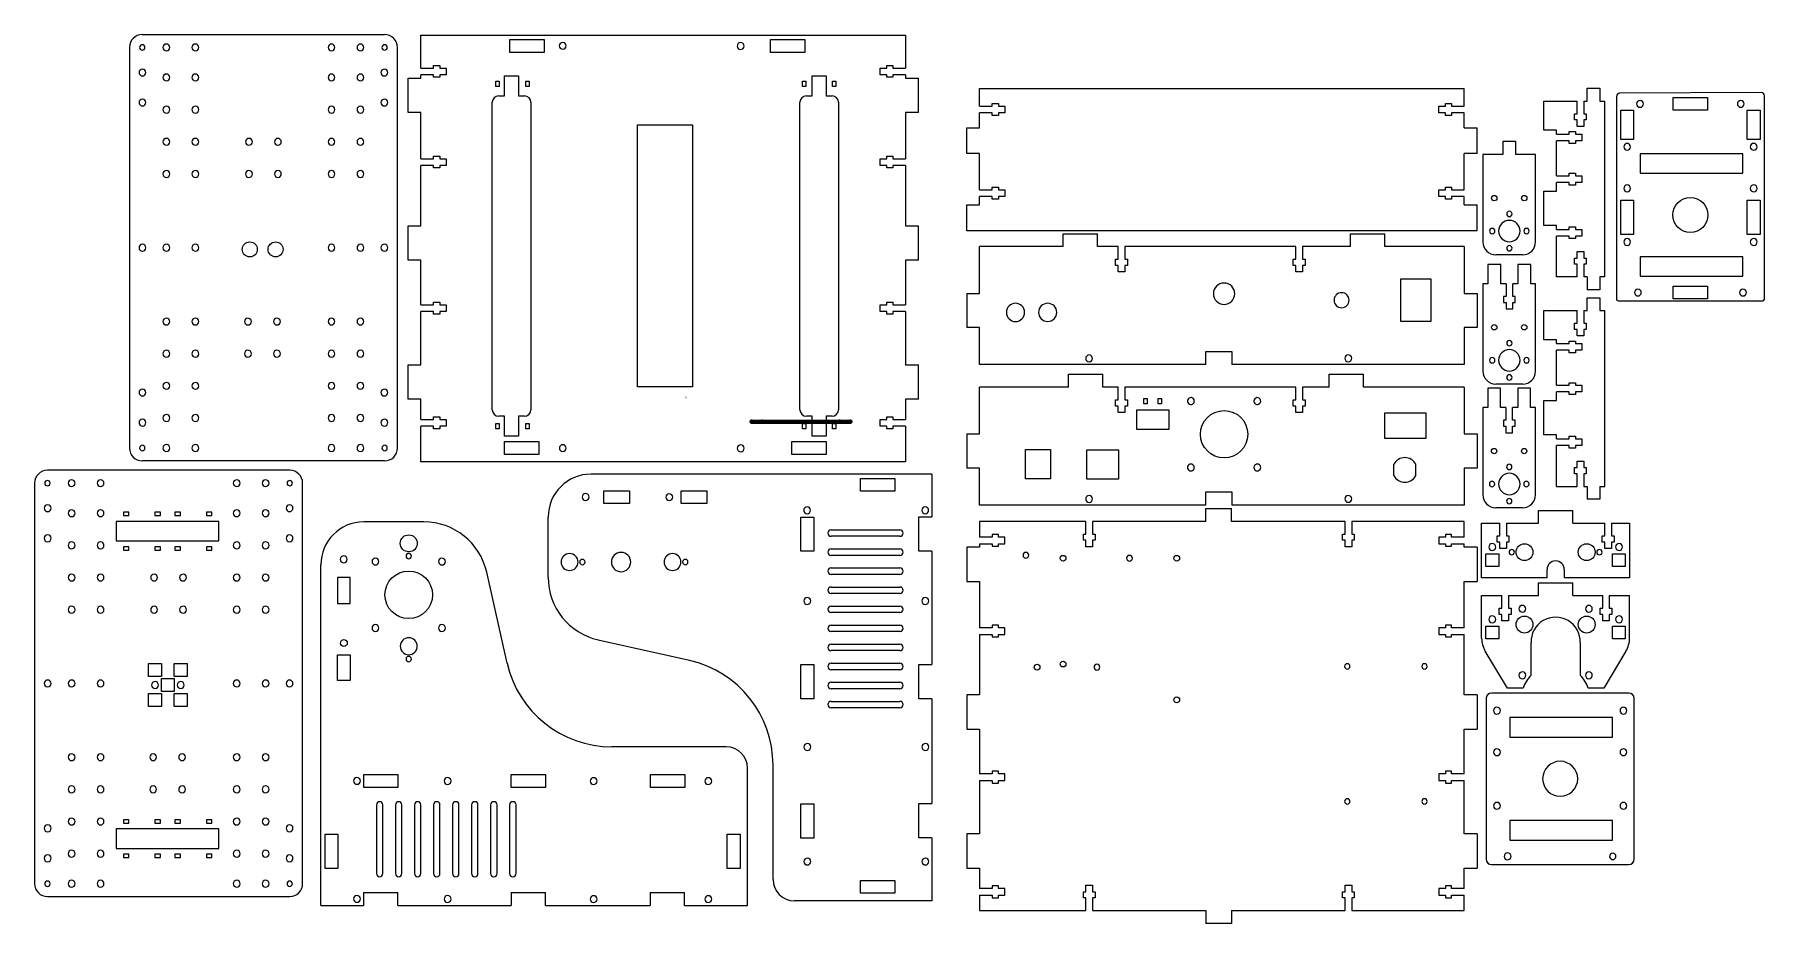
# Model space of a CAD drawing. Header units: millimetres. Extents: x -210 to 597, y -273 to 141.
import ezdxf

# ---------------------------------------------------------------- set-up
doc = ezdxf.new("R2010")
doc.units = ezdxf.units.MM
doc.layers.get('0').update_dxf_attribs({"color": 253, "lineweight": 70, "true_color": 0x8faf8f})

msp = doc.modelspace()

# ---------------------------------------------------------------- linework, layer by layer
at = {"color": 18, "lineweight": -3, "true_color": 0x480505}
for p, q in [((-159.75, 141.36), (-46.75, 141.36)), ((-29.77, 125.76), (-29.77, 141.07)), ((-29.77, 141.07), (196.23, 141.07)), ((11.65, 139.07), (27.65, 139.07)), ((11.65, 133.07), (11.65, 139.07)), ((27.65, 139.07), (27.65, 133.07)), ((133.23, 139.07), (149.23, 139.07)), ((133.23, 133.07), (133.23, 139.07)), ((149.23, 139.07), (149.23, 133.07)), ((196.23, 141.07), (196.23, 125.76)), ((-165.75, 135.36), (-165.75, -51.46)), ((-40.75, -51.46), (-40.75, 135.36)), ((27.65, 133.07), (11.65, 133.07)), ((149.23, 133.07), (133.23, 133.07)), ((-35.77, 105.07), (-35.77, 121.07)), ((-35.77, 121.07), (-29.77, 121.07)), ((-29.77, 125.76), (-23.87, 125.76)), ((-29.77, 121.07), (-29.77, 122.66)), ((-23.87, 122.66), (-29.77, 122.66)), ((-23.87, 125.76), (-23.87, 126.96)), ((-23.87, 126.96), (-20.97, 126.96)), ((-23.87, 121.46), (-23.87, 122.66)), ((-20.97, 121.46), (-23.87, 121.46)), ((-20.97, 126.96), (-20.97, 125.76)), ((-20.97, 125.76), (-17.97, 125.76)), ((-20.97, 122.66), (-20.97, 121.46)), ((-17.97, 122.66), (-20.97, 122.66)), ((-17.97, 125.76), (-17.97, 122.66)), ((9.23, 112.77), (9.23, 122.07)), ((9.23, 122.07), (15.77, 122.07)), ((15.77, 122.07), (15.77, 112.77)), ((152.69, 112.77), (152.69, 122.07)), ((152.69, 122.07), (159.23, 122.07)), ((159.23, 122.07), (159.23, 112.77)), ((184.43, 125.76), (187.43, 125.76)), ((184.43, 122.66), (184.43, 125.76)), ((187.43, 122.66), (184.43, 122.66)), ((187.43, 126.96), (190.33, 126.96)), ((187.43, 125.76), (187.43, 126.96)), ((187.43, 121.46), (187.43, 122.66)), ((190.33, 121.46), (187.43, 121.46)), ((190.33, 126.96), (190.33, 125.76)), ((190.33, 125.76), (196.23, 125.76)), ((190.33, 122.66), (190.33, 121.46)), ((196.23, 122.66), (190.33, 122.66)), ((196.23, 122.66), (196.23, 121.07)), ((196.23, 121.07), (202.23, 121.07)), ((202.23, 105.07), (202.23, 121.07)), ((5.08, 117.12), (5.08, 119.62)), ((5.08, 119.62), (6.68, 119.62)), ((6.68, 117.12), (5.08, 117.12)), ((6.68, 119.62), (6.68, 117.12)), ((19.08, 117.12), (19.08, 119.62)), ((19.08, 119.62), (20.68, 119.62)), ((20.68, 117.12), (19.08, 117.12)), ((20.68, 119.62), (20.68, 117.12)), ((148.1, 117.12), (148.1, 119.62)), ((148.1, 119.62), (149.7, 119.62)), ((149.7, 117.12), (148.1, 117.12)), ((149.7, 119.62), (149.7, 117.12)), ((162.1, 117.12), (162.1, 119.62)), ((162.1, 119.62), (163.7, 119.62)), ((163.7, 117.12), (162.1, 117.12)), ((163.7, 119.62), (163.7, 117.12)), ((230.78, 116.15), (456.78, 116.15)), ((230.78, 107.95), (230.78, 116.15)), ((456.78, 107.95), (456.78, 116.15)), ((514.05, 116.34), (520.05, 116.34)), ((514.05, 110.34), (514.05, 116.34)), ((520.05, 116.34), (520.05, 110.34)), ((595.25, 114.28), (529.25, 114.04)), ((-29.77, 105.07), (-35.77, 105.07)), ((-29.77, 83.46), (-29.77, 105.07)), ((3.5, -33.63), (3.5, 109.77)), ((6.5, 112.77), (9.23, 112.77)), ((15.77, 112.77), (18.5, 112.77)), ((21.5, 109.77), (21.5, -33.63)), ((146.96, -33.63), (146.96, 109.77)), ((149.96, 112.77), (152.69, 112.77)), ((159.23, 112.77), (161.96, 112.77)), ((164.96, 109.77), (164.96, -33.63)), ((196.23, 105.07), (196.23, 83.46)), ((202.23, 105.07), (196.23, 105.07)), ((230.78, 107.95), (236.68, 107.95)), ((236.68, 107.95), (236.68, 109.15)), ((236.68, 109.15), (239.58, 109.15)), ((239.58, 109.15), (239.58, 107.95)), ((239.58, 107.95), (242.58, 107.95)), ((242.58, 107.95), (242.58, 104.85)), ((444.98, 104.85), (444.98, 107.95)), ((444.98, 107.95), (447.98, 107.95)), ((447.98, 107.95), (447.98, 109.15)), ((447.98, 109.15), (450.88, 109.15)), ((450.88, 109.15), (450.88, 107.95)), ((450.88, 107.95), (456.78, 107.95)), ((493.82, 110.34), (509.4, 110.34)), ((493.82, 96.74), (493.82, 110.34)), ((509.4, 104.44), (509.4, 110.34)), ((512.5, 110.34), (514.05, 110.34)), ((512.5, 110.34), (512.5, 104.44)), ((520.05, 110.34), (522.28, 110.34)), ((522.28, 28.34), (522.28, 110.34)), ((527.75, 112.54), (527.75, 17.97)), ((529.75, 106.04), (535.75, 106.04)), ((529.75, 92.44), (529.75, 106.04)), ((535.75, 106.04), (535.75, 92.44)), ((554.25, 106.04), (554.25, 112.04)), ((554.25, 112.04), (570.25, 112.04)), ((570.25, 106.04), (554.25, 106.04)), ((570.25, 112.04), (570.25, 106.04)), ((588.75, 106.04), (594.75, 106.04)), ((588.75, 92.44), (588.75, 106.04)), ((594.75, 106.04), (594.75, 92.44)), ((596.75, 17.97), (596.75, 112.78)), ((71.25, 99.28), (96.88, 99.28)), ((71.25, -22.93), (71.25, 99.28)), ((96.88, 99.28), (96.88, -22.93)), ((224.78, 97.88), (230.78, 97.88)), ((224.78, 85.88), (224.78, 97.88)), ((236.68, 104.85), (230.78, 104.85)), ((230.78, 97.88), (230.78, 104.85)), ((236.68, 103.65), (236.68, 104.85)), ((239.58, 103.65), (236.68, 103.65)), ((242.58, 104.85), (239.58, 104.85)), ((239.58, 104.85), (239.58, 103.65)), ((447.98, 104.85), (444.98, 104.85)), ((447.98, 103.65), (447.98, 104.85)), ((450.88, 103.65), (447.98, 103.65)), ((456.78, 104.85), (450.88, 104.85)), ((450.88, 104.85), (450.88, 103.65)), ((456.78, 97.88), (456.78, 104.85)), ((456.78, 97.88), (462.78, 97.88)), ((462.78, 85.88), (462.78, 97.88)), ((508.2, 101.54), (508.2, 104.44)), ((508.2, 104.44), (509.4, 104.44)), ((509.4, 101.54), (508.2, 101.54)), ((509.4, 98.54), (509.4, 101.54)), ((512.5, 98.54), (509.4, 98.54)), ((512.5, 104.44), (513.7, 104.44)), ((513.7, 101.54), (512.5, 101.54)), ((512.5, 101.54), (512.5, 98.54)), ((513.7, 104.44), (513.7, 101.54)), ((474.76, 91.44), (474.76, 85.44)), ((480.76, 91.44), (474.76, 91.44)), ((480.76, 85.44), (480.76, 91.44)), ((499.82, 96.74), (493.82, 96.74)), ((499.82, 94.89), (499.82, 96.74)), ((499.82, 94.89), (505.72, 94.89)), ((505.72, 91.79), (499.82, 91.79)), ((499.82, 75.48), (499.82, 91.79)), ((505.72, 94.89), (505.72, 96.09)), ((505.72, 96.09), (508.62, 96.09)), ((505.72, 90.59), (505.72, 91.79)), ((508.62, 90.59), (505.72, 90.59)), ((508.62, 96.09), (508.62, 94.89)), ((508.62, 94.89), (511.62, 94.89)), ((511.62, 91.79), (508.62, 91.79)), ((508.62, 91.79), (508.62, 90.59)), ((511.62, 94.89), (511.62, 91.79)), ((535.75, 92.44), (529.75, 92.44)), ((594.75, 92.44), (588.75, 92.44)), ((-29.77, 83.46), (-23.87, 83.46)), ((-23.87, 84.66), (-20.97, 84.66)), ((-23.87, 83.46), (-23.87, 84.66)), ((-20.97, 84.66), (-20.97, 83.46)), ((-20.97, 83.46), (-17.97, 83.46)), ((-17.97, 83.46), (-17.97, 80.36)), ((184.43, 80.36), (184.43, 83.46)), ((184.43, 83.46), (187.43, 83.46)), ((187.43, 83.46), (187.43, 84.66)), ((187.43, 84.66), (190.33, 84.66)), ((190.33, 84.66), (190.33, 83.46)), ((190.33, 83.46), (196.23, 83.46)), ((230.78, 85.88), (224.78, 85.88)), ((230.78, 68.95), (230.78, 85.88)), ((456.78, 68.95), (456.78, 85.88)), ((462.78, 85.88), (456.78, 85.88)), ((474.76, 85.44), (465.48, 85.44)), ((465.48, 85.44), (465.48, 44.64)), ((490.03, 85.44), (480.76, 85.44)), ((490.03, 44.64), (490.03, 85.44)), ((538.76, 85.76), (538.76, 76.66)), ((586.65, 85.76), (538.76, 85.76)), ((586.65, 76.66), (586.65, 85.76)), ((-29.77, 52.22), (-29.77, 80.36)), ((-23.87, 80.36), (-29.77, 80.36)), ((-23.87, 79.16), (-23.87, 80.36)), ((-20.97, 79.16), (-23.87, 79.16)), ((-20.97, 80.36), (-20.97, 79.16)), ((-17.97, 80.36), (-20.97, 80.36)), ((187.43, 80.36), (184.43, 80.36)), ((187.43, 79.16), (187.43, 80.36)), ((190.33, 79.16), (187.43, 79.16)), ((196.23, 80.36), (190.33, 80.36)), ((190.33, 80.36), (190.33, 79.16)), ((196.23, 80.36), (196.23, 52.22)), ((499.82, 75.48), (505.72, 75.48)), ((505.72, 75.48), (505.72, 76.68)), ((505.72, 76.68), (508.62, 76.68)), ((508.62, 76.68), (508.62, 75.48)), ((508.62, 75.48), (511.62, 75.48)), ((511.62, 75.48), (511.62, 72.38)), ((538.76, 76.66), (586.65, 76.66)), ((230.78, 68.95), (236.68, 68.95)), ((236.68, 65.85), (230.78, 65.85)), ((230.78, 61.89), (230.78, 65.85)), ((236.68, 68.95), (236.68, 70.15)), ((236.68, 70.15), (239.58, 70.15)), ((236.68, 64.65), (236.68, 65.85)), ((239.58, 64.65), (236.68, 64.65)), ((239.58, 70.15), (239.58, 68.95)), ((239.58, 68.95), (242.58, 68.95)), ((242.58, 65.85), (239.58, 65.85)), ((239.58, 65.85), (239.58, 64.65)), ((242.58, 68.95), (242.58, 65.85)), ((444.98, 65.85), (444.98, 68.95)), ((444.98, 68.95), (447.98, 68.95)), ((447.98, 65.85), (444.98, 65.85)), ((447.98, 68.95), (447.98, 70.15)), ((447.98, 70.15), (450.88, 70.15)), ((447.98, 64.65), (447.98, 65.85)), ((450.88, 64.65), (447.98, 64.65)), ((450.88, 70.15), (450.88, 68.95)), ((450.88, 68.95), (456.78, 68.95)), ((456.78, 65.85), (450.88, 65.85)), ((450.88, 65.85), (450.88, 64.65)), ((456.78, 61.89), (456.78, 65.85)), ((493.82, 68.39), (499.82, 68.39)), ((493.82, 52.39), (493.82, 68.39)), ((505.72, 72.38), (499.82, 72.38)), ((499.82, 68.39), (499.82, 72.38)), ((505.72, 71.18), (505.72, 72.38)), ((508.62, 71.18), (505.72, 71.18)), ((511.62, 72.38), (508.62, 72.38)), ((508.62, 72.38), (508.62, 71.18)), ((224.78, 49.89), (224.78, 61.89)), ((224.78, 61.89), (230.78, 61.89)), ((456.78, 61.89), (462.78, 61.89)), ((462.78, 49.89), (462.78, 61.89)), ((529.75, 48.09), (529.75, 64.09)), ((529.75, 64.09), (535.75, 64.09)), ((535.75, 64.09), (535.75, 48.09)), ((588.75, 48.09), (588.75, 64.09)), ((588.75, 64.09), (594.75, 64.09)), ((594.75, 64.09), (594.75, 48.09)), ((-35.77, 36.22), (-35.77, 52.22)), ((-35.77, 52.22), (-29.77, 52.22)), ((196.23, 52.22), (202.23, 52.22)), ((202.23, 36.22), (202.23, 52.22)), ((462.78, 49.89), (224.78, 49.89)), ((269.78, 42.47), (269.78, 48.47)), ((269.78, 48.47), (285.78, 48.47)), ((285.78, 42.47), (285.78, 48.47)), ((403.78, 48.47), (419.78, 48.47)), ((403.78, 42.47), (403.78, 48.47)), ((419.78, 42.47), (419.78, 48.47)), ((499.82, 52.39), (493.82, 52.39)), ((499.82, 50.48), (499.82, 52.39)), ((499.82, 50.48), (505.72, 50.48)), ((505.72, 50.48), (505.72, 51.68)), ((505.72, 51.68), (508.62, 51.68)), ((508.62, 51.68), (508.62, 50.48)), ((508.62, 50.48), (511.62, 50.48)), ((511.62, 50.48), (511.62, 47.38)), ((269.78, 42.47), (230.78, 42.47)), ((230.78, 20.67), (230.78, 42.47)), ((295.35, 42.47), (285.78, 42.47)), ((295.35, 36.57), (295.35, 42.47)), ((378.26, 42.47), (298.45, 42.47)), ((298.45, 42.47), (298.45, 36.57)), ((378.26, 36.57), (378.26, 42.47)), ((403.78, 42.47), (381.36, 42.47)), ((381.36, 42.47), (381.36, 36.57)), ((456.78, 42.47), (419.78, 42.47)), ((456.78, 42.47), (456.78, 20.67)), ((505.72, 47.38), (499.82, 47.38)), ((499.82, 28.34), (499.82, 47.38)), ((505.72, 46.18), (505.72, 47.38)), ((508.62, 46.18), (505.72, 46.18)), ((511.62, 47.38), (508.62, 47.38)), ((508.62, 47.38), (508.62, 46.18)), ((535.75, 48.09), (529.75, 48.09)), ((594.75, 48.09), (588.75, 48.09)), ((-29.77, 36.22), (-35.77, 36.22)), ((-29.77, 15.32), (-29.77, 36.22)), ((196.23, 36.22), (196.23, 15.32)), ((202.23, 36.22), (196.23, 36.22)), ((294.15, 33.67), (294.15, 36.57)), ((294.15, 36.57), (295.35, 36.57)), ((295.35, 33.67), (294.15, 33.67)), ((295.35, 30.67), (295.35, 33.67)), ((298.45, 36.57), (299.65, 36.57)), ((299.65, 33.67), (298.45, 33.67)), ((298.45, 33.67), (298.45, 30.67)), ((299.65, 36.57), (299.65, 33.67)), ((377.06, 33.67), (377.06, 36.57)), ((377.06, 36.57), (378.26, 36.57)), ((378.26, 33.67), (377.06, 33.67)), ((378.26, 30.67), (378.26, 33.67)), ((381.36, 36.57), (382.56, 36.57)), ((382.56, 33.67), (381.36, 33.67)), ((381.36, 33.67), (381.36, 30.67)), ((382.56, 36.57), (382.56, 33.67)), ((473.76, 34.18), (467.76, 34.18)), ((467.76, 34.18), (467.76, 25.18)), ((484.03, 38.64), (471.48, 38.64)), ((473.76, 25.18), (473.76, 34.18)), ((487.76, 34.18), (481.76, 34.18)), ((481.76, 34.18), (481.76, 25.18)), ((487.76, 25.18), (487.76, 34.18)), ((508.2, 34.24), (508.2, 37.14)), ((508.2, 37.14), (509.4, 37.14)), ((509.4, 34.24), (508.2, 34.24)), ((509.4, 37.14), (509.4, 40.14)), ((509.4, 40.14), (512.5, 40.14)), ((509.4, 28.34), (509.4, 34.24)), ((512.5, 40.14), (512.5, 37.14)), ((512.5, 37.14), (513.7, 37.14)), ((513.7, 34.24), (512.5, 34.24)), ((512.5, 34.24), (512.5, 28.34)), ((513.7, 37.14), (513.7, 34.24)), ((538.76, 37.76), (538.76, 28.66)), ((586.65, 37.76), (538.76, 37.76)), ((586.65, 28.66), (586.65, 37.76)), ((298.45, 30.67), (295.35, 30.67)), ((381.36, 30.67), (378.26, 30.67)), ((427.13, 7.47), (427.13, 27.47)), ((427.13, 27.47), (441.13, 27.47)), ((441.13, 27.47), (441.13, 7.47)), ((467.76, 25.18), (465.48, 25.18)), ((465.48, 25.18), (465.48, -15.62)), ((476.26, 25.18), (473.76, 25.18)), ((476.26, 25.18), (476.26, 19.28)), ((479.36, 19.28), (479.36, 25.18)), ((481.76, 25.18), (479.36, 25.18)), ((490.03, 25.18), (487.76, 25.18)), ((490.03, -15.62), (490.03, 25.18)), ((509.4, 28.34), (499.82, 28.34)), ((514.05, 28.34), (512.5, 28.34)), ((514.05, 28.34), (514.05, 22.34)), ((520.05, 28.34), (520.05, 22.34)), ((522.28, 28.34), (520.05, 28.34)), ((538.76, 28.66), (586.65, 28.66)), ((-23.87, 16.52), (-20.97, 16.52)), ((-23.87, 15.32), (-23.87, 16.52)), ((-20.97, 16.52), (-20.97, 15.32)), ((187.43, 15.32), (187.43, 16.52)), ((187.43, 16.52), (190.33, 16.52)), ((190.33, 16.52), (190.33, 15.32)), ((224.78, 20.67), (230.78, 20.67)), ((224.78, 20.67), (224.78, 4.67)), ((456.78, 20.67), (462.78, 20.67)), ((462.78, 20.67), (462.78, 4.67)), ((476.26, 19.28), (475.06, 19.28)), ((475.06, 19.28), (475.06, 16.38)), ((475.06, 16.38), (476.26, 16.38)), ((476.26, 16.38), (476.26, 13.38)), ((480.56, 19.28), (479.36, 19.28)), ((479.36, 13.38), (479.36, 16.38)), ((479.36, 16.38), (480.56, 16.38)), ((480.56, 16.38), (480.56, 19.28)), ((520.05, 22.34), (514.05, 22.34)), ((514.05, 18.66), (520.05, 18.66)), ((514.05, 12.66), (514.05, 18.66)), ((520.05, 18.66), (520.05, 12.66)), ((528.5, 17.22), (596, 17.22)), ((554.25, 18.04), (554.25, 24.04)), ((554.25, 24.04), (570.25, 24.04)), ((570.25, 18.04), (554.25, 18.04)), ((570.25, 24.04), (570.25, 18.04)), ((-29.77, 15.32), (-23.87, 15.32)), ((-29.77, -12.68), (-29.77, 12.22)), ((-23.87, 12.22), (-29.77, 12.22)), ((-23.87, 11.02), (-23.87, 12.22)), ((-20.97, 11.02), (-23.87, 11.02)), ((-20.97, 15.32), (-17.97, 15.32)), ((-20.97, 12.22), (-20.97, 11.02)), ((-17.97, 12.22), (-20.97, 12.22)), ((-17.97, 15.32), (-17.97, 12.22)), ((184.43, 12.22), (184.43, 15.32)), ((184.43, 15.32), (187.43, 15.32)), ((187.43, 12.22), (184.43, 12.22)), ((187.43, 11.02), (187.43, 12.22)), ((190.33, 11.02), (187.43, 11.02)), ((190.33, 15.32), (196.23, 15.32)), ((196.23, 12.22), (190.33, 12.22)), ((190.33, 12.22), (190.33, 11.02)), ((196.23, 12.22), (196.23, -12.68)), ((476.26, 13.38), (479.36, 13.38)), ((493.82, 12.66), (509.4, 12.66)), ((493.82, -0.94), (493.82, 12.66)), ((509.4, 6.76), (509.4, 12.66)), ((512.5, 12.66), (514.05, 12.66)), ((512.5, 12.66), (512.5, 6.76)), ((520.05, 12.66), (522.28, 12.66)), ((522.28, -69.34), (522.28, 12.66)), ((230.78, 4.67), (224.78, 4.67)), ((230.78, -12.53), (230.78, 4.67)), ((441.13, 7.47), (427.13, 7.47)), ((456.78, 4.67), (456.78, -12.53)), ((462.78, 4.67), (456.78, 4.67)), ((508.2, 3.86), (508.2, 6.76)), ((508.2, 6.76), (509.4, 6.76)), ((509.4, 3.86), (508.2, 3.86)), ((509.4, 0.86), (509.4, 3.86)), ((512.5, 0.86), (509.4, 0.86)), ((512.5, 6.76), (513.7, 6.76)), ((513.7, 3.86), (512.5, 3.86)), ((512.5, 3.86), (512.5, 0.86)), ((513.7, 6.76), (513.7, 3.86)), ((336.18, -12.53), (336.18, -6.43)), ((336.18, -6.43), (348.38, -6.43)), ((348.38, -6.43), (348.38, -12.53)), ((499.82, -0.94), (493.82, -0.94)), ((499.82, -2.79), (499.82, -0.94)), ((499.82, -2.79), (505.72, -2.79)), ((505.72, -5.89), (499.82, -5.89)), ((499.82, -22.2), (499.82, -5.89)), ((505.72, -2.79), (505.72, -1.59)), ((505.72, -1.59), (508.62, -1.59)), ((505.72, -7.09), (505.72, -5.89)), ((508.62, -7.09), (505.72, -7.09)), ((508.62, -1.59), (508.62, -2.79)), ((508.62, -2.79), (511.62, -2.79)), ((511.62, -5.89), (508.62, -5.89)), ((508.62, -5.89), (508.62, -7.09)), ((511.62, -2.79), (511.62, -5.89)), ((-35.77, -28.68), (-35.77, -12.68)), ((-35.77, -12.68), (-29.77, -12.68)), ((196.23, -12.68), (202.23, -12.68)), ((202.23, -28.68), (202.23, -12.68)), ((336.18, -12.53), (230.78, -12.53)), ((456.78, -12.53), (348.38, -12.53)), ((96.88, -22.93), (71.25, -22.93)), ((272.2, -23.07), (230.78, -23.07)), ((230.78, -44.87), (230.78, -23.07)), ((272.2, -17.07), (288.2, -17.07)), ((272.2, -23.07), (272.2, -17.07)), ((288.2, -23.07), (288.2, -17.07)), ((295.35, -23.07), (288.2, -23.07)), ((295.35, -28.97), (295.35, -23.07)), ((378.26, -23.07), (298.45, -23.07)), ((298.45, -23.07), (298.45, -28.97)), ((378.26, -28.97), (378.26, -23.07)), ((393.78, -23.07), (381.36, -23.07)), ((381.36, -23.07), (381.36, -28.97)), ((393.78, -17.07), (409.78, -17.07)), ((393.78, -23.07), (393.78, -17.07)), ((409.78, -23.07), (409.78, -17.07)), ((456.78, -23.07), (409.78, -23.07)), ((456.78, -23.07), (456.78, -44.87)), ((473.71, -23.53), (467.71, -23.53)), ((467.71, -23.53), (467.71, -32.53)), ((484.03, -21.62), (471.48, -21.62)), ((473.71, -32.53), (473.71, -23.53)), ((487.71, -23.53), (481.71, -23.53)), ((481.71, -23.53), (481.71, -32.53)), ((487.71, -32.53), (487.71, -23.53)), ((499.82, -22.2), (505.72, -22.2)), ((505.72, -22.2), (505.72, -21)), ((505.72, -21), (508.62, -21)), ((508.62, -21), (508.62, -22.2)), ((508.62, -22.2), (511.62, -22.2)), ((511.62, -22.2), (511.62, -25.3)), ((-29.77, -28.68), (-35.77, -28.68)), ((-29.77, -38.16), (-29.77, -28.68)), ((196.23, -28.68), (196.23, -38.16)), ((202.23, -28.68), (196.23, -28.68)), ((294.15, -31.87), (294.15, -28.97)), ((294.15, -28.97), (295.35, -28.97)), ((295.35, -31.87), (294.15, -31.87)), ((295.35, -34.87), (295.35, -31.87)), ((298.45, -28.97), (299.65, -28.97)), ((299.65, -31.87), (298.45, -31.87)), ((298.45, -31.87), (298.45, -34.87)), ((299.65, -28.97), (299.65, -31.87)), ((307.33, -30.82), (307.33, -28.32)), ((307.33, -28.32), (308.93, -28.32)), ((308.93, -30.82), (307.33, -30.82)), ((308.93, -28.32), (308.93, -30.82)), ((313.98, -30.82), (313.98, -28.32)), ((313.98, -28.32), (315.58, -28.32)), ((315.58, -30.82), (313.98, -30.82)), ((315.58, -28.32), (315.58, -30.82)), ((377.06, -31.87), (377.06, -28.97)), ((377.06, -28.97), (378.26, -28.97)), ((378.26, -31.87), (377.06, -31.87)), ((378.26, -34.87), (378.26, -31.87)), ((381.36, -28.97), (382.56, -28.97)), ((382.56, -31.87), (381.36, -31.87)), ((381.36, -31.87), (381.36, -34.87)), ((382.56, -28.97), (382.56, -31.87)), ((493.82, -29.29), (499.82, -29.29)), ((493.82, -45.29), (493.82, -29.29)), ((505.72, -25.3), (499.82, -25.3)), ((499.82, -29.29), (499.82, -25.3)), ((505.72, -26.5), (505.72, -25.3)), ((508.62, -26.5), (505.72, -26.5)), ((511.62, -25.3), (508.62, -25.3)), ((508.62, -25.3), (508.62, -26.5)), ((-29.77, -38.16), (-23.87, -38.16)), ((-23.87, -36.96), (-20.97, -36.96)), ((-23.87, -38.16), (-23.87, -36.96)), ((-20.97, -36.96), (-20.97, -38.16)), ((-20.97, -38.16), (-17.97, -38.16)), ((-17.97, -38.16), (-17.97, -41.26)), ((5.08, -42.49), (5.08, -39.99)), ((5.08, -39.99), (6.68, -39.99)), ((9.23, -36.63), (6.5, -36.63)), ((6.68, -39.99), (6.68, -42.49)), ((9.23, -45.93), (9.23, -36.63)), ((18.5, -36.63), (15.77, -36.63)), ((15.77, -36.63), (15.77, -45.93)), ((19.08, -42.49), (19.08, -39.99)), ((19.08, -39.99), (20.68, -39.99)), ((20.68, -39.99), (20.68, -42.49)), ((148.1, -42.49), (148.1, -39.99)), ((148.1, -39.99), (149.7, -39.99)), ((149.7, -39.99), (149.7, -42.49)), ((152.69, -36.63), (149.96, -36.63)), ((152.69, -45.93), (152.69, -36.63)), ((161.96, -36.63), (159.23, -36.63)), ((159.23, -36.63), (159.23, -45.93)), ((162.1, -42.49), (162.1, -39.99)), ((162.1, -39.99), (163.7, -39.99)), ((163.7, -39.99), (163.7, -42.49)), ((184.43, -41.26), (184.43, -38.16)), ((184.43, -38.16), (187.43, -38.16)), ((187.43, -38.16), (187.43, -36.96)), ((187.43, -36.96), (190.33, -36.96)), ((190.33, -36.96), (190.33, -38.16)), ((190.33, -38.16), (196.23, -38.16)), ((298.45, -34.87), (295.35, -34.87)), ((304.03, -42.87), (304.03, -33.58)), ((304.03, -33.58), (319.03, -33.58)), ((319.03, -33.58), (319.03, -42.87)), ((381.36, -34.87), (378.26, -34.87)), ((419.78, -47.07), (419.78, -35.07)), ((419.78, -35.07), (438.88, -35.07)), ((438.88, -35.07), (438.88, -47.07)), ((467.71, -32.53), (465.44, -32.53)), ((465.44, -32.53), (465.44, -73.33)), ((476.21, -32.53), (473.71, -32.53)), ((476.21, -38.43), (475.01, -38.43)), ((475.01, -38.43), (475.01, -41.33)), ((476.21, -32.53), (476.21, -38.43)), ((479.31, -38.43), (479.31, -32.53)), ((481.71, -32.53), (479.31, -32.53)), ((480.51, -38.43), (479.31, -38.43)), ((480.51, -41.33), (480.51, -38.43)), ((489.99, -32.53), (487.71, -32.53)), ((489.99, -73.33), (489.99, -32.53)), ((-29.77, -57.93), (-29.77, -41.26)), ((-23.87, -41.26), (-29.77, -41.26)), ((-23.87, -42.46), (-23.87, -41.26)), ((-20.97, -42.46), (-23.87, -42.46)), ((-20.97, -41.26), (-20.97, -42.46)), ((-17.97, -41.26), (-20.97, -41.26)), ((6.68, -42.49), (5.08, -42.49)), ((15.77, -45.93), (9.23, -45.93)), ((20.68, -42.49), (19.08, -42.49)), ((149.7, -42.49), (148.1, -42.49)), ((159.23, -45.93), (152.69, -45.93)), ((163.7, -42.49), (162.1, -42.49)), ((187.43, -41.26), (184.43, -41.26)), ((187.43, -42.46), (187.43, -41.26)), ((190.33, -42.46), (187.43, -42.46)), ((196.23, -41.26), (190.33, -41.26)), ((190.33, -41.26), (190.33, -42.46)), ((196.23, -41.26), (196.23, -57.93)), ((224.78, -44.87), (230.78, -44.87)), ((224.78, -44.87), (224.78, -60.87)), ((319.03, -42.87), (304.03, -42.87)), ((438.88, -47.07), (419.78, -47.07)), ((456.78, -44.87), (462.78, -44.87)), ((462.78, -44.87), (462.78, -60.87)), ((475.01, -41.33), (476.21, -41.33)), ((476.21, -41.33), (476.21, -44.33)), ((476.21, -44.33), (479.31, -44.33)), ((479.31, -44.33), (479.31, -41.33)), ((479.31, -41.33), (480.51, -41.33)), ((499.82, -45.29), (493.82, -45.29)), ((499.82, -47.2), (499.82, -45.29)), ((499.82, -47.2), (505.72, -47.2)), ((505.72, -47.2), (505.72, -46)), ((505.72, -46), (508.62, -46)), ((508.62, -46), (508.62, -47.2)), ((508.62, -47.2), (511.62, -47.2)), ((511.62, -47.2), (511.62, -50.3)), ((9.23, -48.43), (25.23, -48.43)), ((9.23, -54.43), (9.23, -48.43)), ((25.23, -54.43), (9.23, -54.43)), ((25.23, -48.43), (25.23, -54.43)), ((143.23, -48.43), (159.23, -48.43)), ((143.23, -54.43), (143.23, -48.43)), ((159.23, -54.43), (143.23, -54.43)), ((159.23, -48.43), (159.23, -54.43)), ((252.08, -65.87), (252.08, -52.17)), ((252.08, -52.17), (263.88, -52.17)), ((263.88, -52.17), (263.88, -65.87)), ((280.78, -65.97), (280.78, -52.37)), ((280.78, -52.37), (295.58, -52.37)), ((295.58, -52.37), (295.58, -65.97)), ((505.72, -50.3), (499.82, -50.3)), ((499.82, -69.34), (499.82, -50.3)), ((505.72, -51.5), (505.72, -50.3)), ((508.62, -51.5), (505.72, -51.5)), ((511.62, -50.3), (508.62, -50.3)), ((508.62, -50.3), (508.62, -51.5)), ((-90.97, -61.86), (-203.97, -61.86)), ((-46.75, -57.46), (-159.75, -57.46)), ((196.23, -57.93), (-29.77, -57.93)), ((208.42, -63.64), (49.54, -63.64)), ((208.42, -63.64), (208.42, -83.54)), ((230.78, -60.87), (224.78, -60.87)), ((230.78, -78.07), (230.78, -60.87)), ((423.93, -64.32), (423.93, -59.01)), ((434.13, -64.32), (434.13, -59.01)), ((456.78, -60.87), (456.78, -78.07)), ((462.78, -60.87), (456.78, -60.87)), ((508.2, -63.44), (508.2, -60.54)), ((508.2, -60.54), (509.4, -60.54)), ((509.4, -63.44), (508.2, -63.44)), ((509.4, -60.54), (509.4, -57.54)), ((509.4, -57.54), (512.5, -57.54)), ((509.4, -69.34), (509.4, -63.44)), ((512.5, -57.54), (512.5, -60.54)), ((512.5, -60.54), (513.7, -60.54)), ((513.7, -63.44), (512.5, -63.44)), ((512.5, -63.44), (512.5, -69.34)), ((513.7, -60.54), (513.7, -63.44)), ((-209.97, -67.86), (-209.97, -254.68)), ((-84.97, -254.68), (-84.97, -67.86)), ((55.54, -77.39), (55.54, -71.39)), ((55.54, -71.39), (67.54, -71.39)), ((67.54, -71.39), (67.54, -77.39)), ((91.53, -77.39), (91.53, -71.39)), ((91.53, -71.39), (103.53, -71.39)), ((103.53, -71.39), (103.53, -77.39)), ((175.22, -71.64), (175.22, -65.64)), ((175.22, -65.64), (191.22, -65.64)), ((191.22, -71.64), (175.22, -71.64)), ((191.22, -65.64), (191.22, -71.64)), ((263.88, -65.87), (252.08, -65.87)), ((295.58, -65.97), (280.78, -65.97)), ((336.18, -78.07), (336.18, -71.97)), ((336.18, -71.97), (348.38, -71.97)), ((348.38, -71.97), (348.38, -78.07)), ((499.82, -69.34), (509.4, -69.34)), ((512.5, -69.34), (514.05, -69.34)), ((514.05, -69.34), (514.05, -75.34)), ((520.05, -69.34), (520.05, -75.34)), ((520.05, -69.34), (522.28, -69.34)), ((67.54, -77.39), (55.54, -77.39)), ((103.53, -77.39), (91.53, -77.39)), ((336.18, -78.07), (230.78, -78.07)), ((336.3, -85.69), (336.3, -79.69)), ((336.3, -79.69), (348.3, -79.69)), ((348.3, -85.69), (348.3, -79.69)), ((456.78, -78.07), (348.38, -78.07)), ((483.99, -79.33), (471.44, -79.33)), ((491.38, -80.54), (507.38, -80.54)), ((491.38, -86.54), (491.38, -80.54)), ((507.38, -86.54), (507.38, -80.54)), ((520.05, -75.34), (514.05, -75.34)), ((-171.87, -85.68), (-171.87, -94.79)), ((-123.97, -85.68), (-171.87, -85.68)), ((-168.57, -81.43), (-168.57, -82.99)), ((-165.96, -81.43), (-168.57, -81.43)), ((-168.57, -82.99), (-165.96, -82.99)), ((-165.96, -82.99), (-165.96, -81.43)), ((-153.92, -81.43), (-153.92, -82.99)), ((-151.32, -81.43), (-153.92, -81.43)), ((-153.92, -82.99), (-151.32, -82.99)), ((-151.32, -82.99), (-151.32, -81.43)), ((-144.52, -81.43), (-144.52, -82.99)), ((-141.92, -81.43), (-144.52, -81.43)), ((-144.52, -82.99), (-141.92, -82.99)), ((-141.92, -82.99), (-141.92, -81.43)), ((-129.87, -81.43), (-129.87, -82.99)), ((-127.27, -81.43), (-129.87, -81.43)), ((-129.87, -82.99), (-127.27, -82.99)), ((-127.27, -82.99), (-127.27, -81.43)), ((-123.97, -94.79), (-123.97, -85.68)), ((-28.39, -85.93), (-56.49, -85.93)), ((29.54, -111.74), (29.54, -83.64)), ((147.42, -99.64), (147.42, -83.64)), ((147.42, -83.64), (153.42, -83.64)), ((153.42, -83.64), (153.42, -99.64)), ((202.42, -99.54), (202.42, -83.54)), ((202.42, -83.54), (208.42, -83.54)), ((280.33, -85.69), (230.78, -85.69)), ((230.78, -85.69), (230.78, -93)), ((280.33, -91.59), (280.33, -85.69)), ((336.3, -85.69), (283.43, -85.69)), ((283.43, -85.69), (283.43, -91.59)), ((401.17, -85.69), (348.3, -85.69)), ((401.17, -91.59), (401.17, -85.69)), ((456.78, -85.69), (404.27, -85.69)), ((404.27, -85.69), (404.27, -91.59)), ((456.78, -93), (456.78, -85.69)), ((464.88, -86.54), (473.33, -86.54)), ((464.88, -112.03), (464.88, -86.54)), ((473.33, -92.44), (473.33, -86.54)), ((476.43, -86.54), (491.38, -86.54)), ((476.43, -86.54), (476.43, -92.44)), ((507.38, -86.54), (522.33, -86.54)), ((522.33, -92.44), (522.33, -86.54)), ((525.43, -86.54), (533.88, -86.54)), ((525.43, -86.54), (525.43, -92.44)), ((533.88, -86.54), (533.88, -112.03)), ((-171.87, -94.79), (-123.97, -94.79)), ((161.53, -89.64), (193.53, -89.64)), ((193.53, -92.64), (161.53, -92.64)), ((236.68, -93), (230.78, -93)), ((230.78, -96.1), (236.68, -96.1)), ((230.78, -96.1), (230.78, -97.69)), ((236.68, -91.8), (236.68, -93)), ((239.58, -91.8), (236.68, -91.8)), ((236.68, -96.1), (236.68, -97.3)), ((239.58, -93), (239.58, -91.8)), ((242.58, -93), (239.58, -93)), ((239.58, -96.1), (242.58, -96.1)), ((239.58, -97.3), (239.58, -96.1)), ((242.58, -96.1), (242.58, -93)), ((279.13, -94.49), (279.13, -91.59)), ((279.13, -91.59), (280.33, -91.59)), ((280.33, -94.49), (279.13, -94.49)), ((280.33, -97.49), (280.33, -94.49)), ((283.43, -91.59), (284.63, -91.59)), ((284.63, -94.49), (283.43, -94.49)), ((283.43, -94.49), (283.43, -97.49)), ((284.63, -91.59), (284.63, -94.49)), ((399.97, -94.49), (399.97, -91.59)), ((399.97, -91.59), (401.17, -91.59)), ((401.17, -94.49), (399.97, -94.49)), ((401.17, -97.49), (401.17, -94.49)), ((404.27, -91.59), (405.47, -91.59)), ((405.47, -94.49), (404.27, -94.49)), ((404.27, -94.49), (404.27, -97.49)), ((405.47, -91.59), (405.47, -94.49)), ((447.98, -93), (444.98, -93)), ((444.98, -93), (444.98, -96.1)), ((444.98, -96.1), (447.98, -96.1)), ((450.88, -91.8), (447.98, -91.8)), ((447.98, -91.8), (447.98, -93)), ((447.98, -96.1), (447.98, -97.3)), ((450.88, -93), (450.88, -91.8)), ((456.78, -93), (450.88, -93)), ((450.88, -97.3), (450.88, -96.1)), ((450.88, -96.1), (456.78, -96.1)), ((456.78, -97.69), (456.78, -96.1)), ((472.13, -95.34), (472.13, -92.44)), ((472.13, -92.44), (473.33, -92.44)), ((473.33, -95.34), (472.13, -95.34)), ((473.33, -98.34), (473.33, -95.34)), ((476.43, -92.44), (477.63, -92.44)), ((477.63, -95.34), (476.43, -95.34)), ((476.43, -95.34), (476.43, -98.34)), ((477.63, -92.44), (477.63, -95.34)), ((521.13, -95.34), (521.13, -92.44)), ((521.13, -92.44), (522.33, -92.44)), ((522.33, -95.34), (521.13, -95.34)), ((522.33, -98.34), (522.33, -95.34)), ((525.43, -92.44), (526.63, -92.44)), ((526.63, -95.34), (525.43, -95.34)), ((525.43, -95.34), (525.43, -98.34)), ((526.63, -92.44), (526.63, -95.34)), ((-168.57, -97.48), (-168.57, -99.03)), ((-165.96, -97.48), (-168.57, -97.48)), ((-168.57, -99.03), (-165.96, -99.03)), ((-165.96, -99.03), (-165.96, -97.48)), ((-153.92, -97.48), (-153.92, -99.03)), ((-151.32, -97.48), (-153.92, -97.48)), ((-153.92, -99.03), (-151.32, -99.03)), ((-151.32, -99.03), (-151.32, -97.48)), ((-144.52, -97.48), (-144.52, -99.03)), ((-141.92, -97.48), (-144.52, -97.48)), ((-144.52, -99.03), (-141.92, -99.03)), ((-141.92, -99.03), (-141.92, -97.48)), ((-129.87, -97.48), (-129.87, -99.03)), ((-127.27, -97.48), (-129.87, -97.48)), ((-129.87, -99.03), (-127.27, -99.03)), ((-127.27, -99.03), (-127.27, -97.48)), ((153.42, -99.64), (147.42, -99.64)), ((161.53, -98.53), (193.53, -98.53)), ((193.53, -101.53), (161.53, -101.53)), ((208.42, -99.54), (202.42, -99.54)), ((208.42, -99.54), (208.42, -152.39)), ((230.78, -97.69), (224.78, -97.69)), ((224.78, -97.69), (224.78, -113.69)), ((236.68, -97.3), (239.58, -97.3)), ((283.43, -97.49), (280.33, -97.49)), ((404.27, -97.49), (401.17, -97.49)), ((447.98, -97.3), (450.88, -97.3)), ((462.78, -97.69), (456.78, -97.69)), ((462.78, -97.69), (462.78, -113.69)), ((466.88, -106.77), (466.88, -100.77)), ((466.88, -100.77), (472.88, -100.77)), ((472.88, -100.77), (472.88, -106.77)), ((476.43, -98.34), (473.33, -98.34)), ((525.43, -98.34), (522.33, -98.34)), ((525.88, -106.77), (525.88, -100.77)), ((525.88, -100.77), (531.88, -100.77)), ((531.88, -100.77), (531.88, -106.77)), ((-76.49, -264.81), (-76.49, -105.93)), ((-68.74, -111.93), (-68.74, -123.93)), ((-62.74, -111.93), (-68.74, -111.93)), ((-62.74, -123.93), (-62.74, -111.93)), ((10.45, -151.8), (0.88, -109.33)), ((161.53, -107.42), (193.53, -107.42)), ((193.53, -110.42), (161.53, -110.42)), ((495.38, -112.03), (464.88, -112.03)), ((472.88, -106.77), (466.88, -106.77)), ((495.38, -112.03), (495.38, -108.1)), ((503.38, -108.1), (503.38, -112.03)), ((533.88, -112.03), (503.38, -112.03)), ((531.88, -106.77), (525.88, -106.77)), ((161.53, -116.31), (193.53, -116.31)), ((193.53, -119.31), (161.53, -119.31)), ((224.78, -113.69), (230.78, -113.69)), ((230.78, -113.69), (230.78, -135.3)), ((456.78, -113.69), (462.78, -113.69)), ((456.78, -135.3), (456.78, -113.69)), ((464.88, -120.3), (474.33, -120.3)), ((464.88, -140.09), (464.88, -120.3)), ((474.33, -126.2), (474.33, -120.3)), ((477.43, -120.3), (477.43, -126.2)), ((477.43, -120.3), (491.38, -120.3)), ((491.38, -114.3), (507.38, -114.3)), ((491.38, -120.3), (491.38, -114.3)), ((507.38, -120.3), (507.38, -114.3)), ((507.38, -120.3), (521.33, -120.3)), ((521.33, -126.2), (521.33, -120.3)), ((524.43, -120.3), (524.43, -126.2)), ((524.43, -120.3), (533.88, -120.3)), ((533.88, -140.09), (533.88, -120.3)), ((-68.74, -123.93), (-62.74, -123.93)), ((161.53, -125.2), (193.53, -125.2)), ((193.53, -128.2), (161.53, -128.2)), ((473.13, -129.1), (473.13, -126.2)), ((473.13, -126.2), (474.33, -126.2)), ((477.43, -126.2), (478.63, -126.2)), ((478.63, -126.2), (478.63, -129.1)), ((520.13, -129.1), (520.13, -126.2)), ((520.13, -126.2), (521.33, -126.2)), ((524.43, -126.2), (525.63, -126.2)), ((525.63, -126.2), (525.63, -129.1)), ((161.53, -134.08), (193.53, -134.08)), ((193.53, -137.08), (161.53, -137.08)), ((236.68, -135.3), (230.78, -135.3)), ((236.68, -134.1), (236.68, -135.3)), ((239.58, -134.1), (236.68, -134.1)), ((239.58, -135.3), (239.58, -134.1)), ((242.58, -135.3), (239.58, -135.3)), ((242.58, -138.4), (242.58, -135.3)), ((447.98, -135.3), (444.98, -135.3)), ((444.98, -135.3), (444.98, -138.4)), ((450.88, -134.1), (447.98, -134.1)), ((447.98, -134.1), (447.98, -135.3)), ((450.88, -135.3), (450.88, -134.1)), ((456.78, -135.3), (450.88, -135.3)), ((466.88, -140.53), (466.88, -134.53)), ((466.88, -134.53), (472.88, -134.53)), ((472.88, -134.53), (472.88, -140.53)), ((474.33, -129.1), (473.13, -129.1)), ((474.33, -132.1), (474.33, -129.1)), ((477.43, -132.1), (474.33, -132.1)), ((478.63, -129.1), (477.43, -129.1)), ((477.43, -129.1), (477.43, -132.1)), ((521.33, -129.1), (520.13, -129.1)), ((521.33, -132.1), (521.33, -129.1)), ((524.43, -132.1), (521.33, -132.1)), ((525.63, -129.1), (524.43, -129.1)), ((524.43, -129.1), (524.43, -132.1)), ((525.88, -140.53), (525.88, -134.53)), ((525.88, -134.53), (531.88, -134.53)), ((531.88, -134.53), (531.88, -140.53)), ((95.41, -150.58), (52.94, -141.01)), ((161.53, -142.97), (193.53, -142.97)), ((230.78, -138.4), (236.68, -138.4)), ((230.78, -138.4), (230.78, -166.54)), ((236.68, -138.4), (236.68, -139.6)), ((236.68, -139.6), (239.58, -139.6)), ((239.58, -138.4), (242.58, -138.4)), ((239.58, -139.6), (239.58, -138.4)), ((444.98, -138.4), (447.98, -138.4)), ((447.98, -138.4), (447.98, -139.6)), ((447.98, -139.6), (450.88, -139.6)), ((450.88, -139.6), (450.88, -138.4)), ((450.88, -138.4), (456.78, -138.4)), ((456.78, -166.54), (456.78, -138.4)), ((472.88, -140.53), (466.88, -140.53)), ((487.91, -157.4), (487.91, -142.23)), ((510.86, -142.23), (510.86, -157.4)), ((531.88, -140.53), (525.88, -140.53)), ((-156.81, -158.03), (-156.81, -152.03)), ((-156.81, -152.03), (-150.81, -152.03)), ((-150.81, -152.03), (-150.81, -158.03)), ((-144.81, -158.03), (-144.81, -152.03)), ((-144.81, -152.03), (-138.81, -152.03)), ((-138.81, -152.03), (-138.81, -158.03)), ((-68.74, -159.92), (-68.74, -147.92)), ((-68.74, -147.92), (-62.74, -147.92)), ((-62.74, -147.92), (-62.74, -159.92)), ((147.42, -168.49), (147.42, -152.49)), ((147.42, -152.49), (153.42, -152.49)), ((153.42, -152.49), (153.42, -168.49)), ((193.53, -145.97), (161.53, -145.97)), ((161.53, -151.86), (193.53, -151.86)), ((202.42, -168.39), (202.42, -152.39)), ((202.42, -152.39), (208.42, -152.39)), ((476.88, -163.42), (466.59, -146.27)), ((532.17, -146.27), (521.88, -163.42)), ((-150.81, -158.03), (-156.81, -158.03)), ((-150.81, -165.03), (-150.81, -159.03)), ((-150.81, -159.03), (-144.81, -159.03)), ((-138.81, -158.03), (-144.81, -158.03)), ((-144.81, -159.03), (-144.81, -165.03)), ((-62.74, -159.92), (-68.74, -159.92)), ((193.53, -154.86), (161.53, -154.86)), ((161.53, -160.75), (193.53, -160.75)), ((-156.81, -172.03), (-156.81, -166.03)), ((-156.81, -166.03), (-150.81, -166.03)), ((-144.81, -165.03), (-150.81, -165.03)), ((-150.81, -166.03), (-150.81, -172.03)), ((-144.81, -172.03), (-144.81, -166.03)), ((-144.81, -166.03), (-138.81, -166.03)), ((-138.81, -166.03), (-138.81, -172.03)), ((153.42, -168.49), (147.42, -168.49)), ((193.53, -163.75), (161.53, -163.75)), ((208.42, -168.39), (202.42, -168.39)), ((208.42, -168.39), (208.42, -217.29)), ((230.78, -166.54), (224.78, -166.54)), ((224.78, -166.54), (224.78, -182.54)), ((462.78, -166.54), (456.78, -166.54)), ((462.78, -166.54), (462.78, -182.54)), ((467.01, -168.25), (467.01, -243.25)), ((533.51, -165.75), (469.51, -165.75)), ((484.23, -163.42), (476.88, -163.42)), ((521.88, -163.42), (514.54, -163.42)), ((536.01, -243.25), (536.01, -168.25)), ((-150.81, -172.03), (-156.81, -172.03)), ((-138.81, -172.03), (-144.81, -172.03)), ((161.53, -169.64), (193.53, -169.64)), ((193.53, -172.64), (161.53, -172.64)), ((478.02, -177.21), (478.02, -186.31)), ((525.91, -177.21), (478.02, -177.21)), ((525.91, -186.31), (525.91, -177.21)), ((224.78, -182.54), (230.78, -182.54)), ((230.78, -182.54), (230.78, -203.44)), ((456.78, -182.54), (462.78, -182.54)), ((456.78, -203.44), (456.78, -182.54)), ((112.51, -190.81), (59.22, -190.81)), ((478.02, -186.31), (525.91, -186.31)), ((122.51, -264.81), (122.51, -200.81)), ((134.42, -252.64), (134.42, -199.35)), ((-56.49, -209.81), (-56.49, -203.81)), ((-56.49, -203.81), (-40.49, -203.81)), ((-40.49, -203.81), (-40.49, -209.81)), ((12.36, -203.81), (28.36, -203.81)), ((12.36, -209.81), (12.36, -203.81)), ((28.36, -203.81), (28.36, -209.81)), ((77.26, -203.81), (93.26, -203.81)), ((77.26, -209.81), (77.26, -203.81)), ((93.26, -203.81), (93.26, -209.81)), ((236.68, -203.44), (230.78, -203.44)), ((230.78, -206.54), (236.68, -206.54)), ((230.78, -206.54), (230.78, -231.44)), ((236.68, -202.24), (236.68, -203.44)), ((239.58, -202.24), (236.68, -202.24)), ((236.68, -206.54), (236.68, -207.74)), ((236.68, -207.74), (239.58, -207.74)), ((239.58, -203.44), (239.58, -202.24)), ((242.58, -203.44), (239.58, -203.44)), ((239.58, -206.54), (242.58, -206.54)), ((239.58, -207.74), (239.58, -206.54)), ((242.58, -206.54), (242.58, -203.44)), ((447.98, -203.44), (444.98, -203.44)), ((444.98, -203.44), (444.98, -206.54)), ((444.98, -206.54), (447.98, -206.54)), ((450.88, -202.24), (447.98, -202.24)), ((447.98, -202.24), (447.98, -203.44)), ((447.98, -206.54), (447.98, -207.74)), ((447.98, -207.74), (450.88, -207.74)), ((450.88, -203.44), (450.88, -202.24)), ((456.78, -203.44), (450.88, -203.44)), ((450.88, -207.74), (450.88, -206.54)), ((450.88, -206.54), (456.78, -206.54)), ((456.78, -231.44), (456.78, -206.54)), ((-40.49, -209.81), (-56.49, -209.81)), ((28.36, -209.81), (12.36, -209.81)), ((93.26, -209.81), (77.26, -209.81)), ((147.42, -233.39), (147.42, -217.39)), ((147.42, -217.39), (153.42, -217.39)), ((153.42, -217.39), (153.42, -233.39)), ((202.42, -233.29), (202.42, -217.29)), ((202.42, -217.29), (208.42, -217.29)), ((-168.57, -224.89), (-168.57, -226.45)), ((-165.96, -224.89), (-168.57, -224.89)), ((-165.96, -226.45), (-165.96, -224.89)), ((-153.92, -224.89), (-153.92, -226.45)), ((-151.32, -224.89), (-153.92, -224.89)), ((-151.32, -226.45), (-151.32, -224.89)), ((-144.52, -224.89), (-144.52, -226.45)), ((-141.92, -224.89), (-144.52, -224.89)), ((-141.92, -226.45), (-141.92, -224.89)), ((-129.87, -224.89), (-129.87, -226.45)), ((-127.27, -224.89), (-129.87, -224.89)), ((-127.27, -226.45), (-127.27, -224.89)), ((-50.54, -217.92), (-50.54, -249.92)), ((-47.54, -249.92), (-47.54, -217.92)), ((-41.67, -217.92), (-41.67, -249.92)), ((-38.67, -249.92), (-38.67, -217.92)), ((-32.8, -217.92), (-32.8, -249.92)), ((-29.8, -249.92), (-29.8, -217.92)), ((-23.93, -217.92), (-23.93, -249.92)), ((-20.93, -249.92), (-20.93, -217.92)), ((-15.05, -217.92), (-15.05, -249.92)), ((-12.05, -249.92), (-12.05, -217.92)), ((-6.18, -217.92), (-6.18, -249.92)), ((-3.18, -249.92), (-3.18, -217.92)), ((2.69, -217.92), (2.69, -249.92)), ((5.69, -249.92), (5.69, -217.92)), ((11.56, -217.92), (11.56, -249.92)), ((14.56, -249.92), (14.56, -217.92)), ((478.02, -225.21), (478.02, -234.31)), ((525.91, -225.21), (478.02, -225.21)), ((525.91, -234.31), (525.91, -225.21)), ((-171.87, -229.14), (-171.87, -238.24)), ((-123.97, -229.14), (-171.87, -229.14)), ((-168.57, -226.45), (-165.96, -226.45)), ((-153.92, -226.45), (-151.32, -226.45)), ((-144.52, -226.45), (-141.92, -226.45)), ((-129.87, -226.45), (-127.27, -226.45)), ((-123.97, -238.24), (-123.97, -229.14)), ((-74.49, -247.61), (-74.49, -231.61)), ((-74.49, -231.61), (-68.49, -231.61)), ((-68.49, -231.61), (-68.49, -247.61)), ((113.01, -247.61), (113.01, -231.61)), ((113.01, -231.61), (119.01, -231.61)), ((119.01, -231.61), (119.01, -247.61)), ((153.42, -233.39), (147.42, -233.39)), ((208.42, -233.29), (202.42, -233.29)), ((208.42, -233.29), (208.42, -262.64)), ((230.78, -231.44), (224.78, -231.44)), ((224.78, -231.44), (224.78, -247.44)), ((462.78, -231.44), (456.78, -231.44)), ((462.78, -231.44), (462.78, -247.44)), ((-171.87, -238.24), (-123.97, -238.24)), ((-168.57, -240.94), (-168.57, -242.49)), ((-165.96, -240.94), (-168.57, -240.94)), ((-165.96, -242.49), (-165.96, -240.94)), ((-153.92, -240.94), (-153.92, -242.49)), ((-151.32, -240.94), (-153.92, -240.94)), ((-151.32, -242.49), (-151.32, -240.94)), ((-144.52, -240.94), (-144.52, -242.49)), ((-141.92, -240.94), (-144.52, -240.94)), ((-141.92, -242.49), (-141.92, -240.94)), ((-129.87, -240.94), (-129.87, -242.49)), ((-127.27, -240.94), (-129.87, -240.94)), ((-127.27, -242.49), (-127.27, -240.94)), ((478.02, -234.31), (525.91, -234.31)), ((-168.57, -242.49), (-165.96, -242.49)), ((-153.92, -242.49), (-151.32, -242.49)), ((-144.52, -242.49), (-141.92, -242.49)), ((-129.87, -242.49), (-127.27, -242.49)), ((-68.49, -247.61), (-74.49, -247.61)), ((119.01, -247.61), (113.01, -247.61)), ((224.78, -247.44), (230.78, -247.44)), ((230.78, -247.44), (230.78, -256.92)), ((456.78, -247.44), (462.78, -247.44)), ((456.78, -256.92), (456.78, -247.44)), ((469.51, -245.75), (533.51, -245.75)), ((175.22, -259.14), (175.22, -253.14)), ((175.22, -253.14), (191.22, -253.14)), ((191.22, -253.14), (191.22, -259.14)), ((236.68, -256.92), (230.78, -256.92)), ((236.68, -255.72), (236.68, -256.92)), ((239.58, -255.72), (236.68, -255.72)), ((239.58, -256.92), (239.58, -255.72)), ((242.58, -256.92), (239.58, -256.92)), ((242.58, -260.02), (242.58, -256.92)), ((280.33, -255.39), (283.43, -255.39)), ((280.33, -258.39), (280.33, -255.39)), ((283.43, -255.39), (283.43, -258.39)), ((401.17, -258.39), (401.17, -255.39)), ((401.17, -255.39), (404.27, -255.39)), ((404.27, -255.39), (404.27, -258.39)), ((444.98, -256.92), (444.98, -260.02)), ((447.98, -256.92), (444.98, -256.92)), ((447.98, -255.72), (447.98, -256.92)), ((450.88, -255.72), (447.98, -255.72)), ((450.88, -256.92), (450.88, -255.72)), ((456.78, -256.92), (450.88, -256.92)), ((-203.97, -260.68), (-90.97, -260.68)), ((-76.49, -264.81), (-56.59, -264.81)), ((-56.59, -258.81), (-56.59, -264.81)), ((-56.59, -258.81), (-40.49, -258.81)), ((-40.49, -264.81), (-40.49, -258.81)), ((-40.49, -264.81), (12.26, -264.81)), ((12.26, -258.81), (12.26, -264.81)), ((12.26, -258.81), (28.26, -258.81)), ((28.26, -264.81), (28.26, -258.81)), ((28.26, -264.81), (77.16, -264.81)), ((77.16, -258.81), (77.16, -264.81)), ((77.16, -258.81), (93.16, -258.81)), ((93.16, -264.81), (93.16, -258.81)), ((93.16, -264.81), (122.51, -264.81)), ((208.42, -262.64), (144.42, -262.64)), ((191.22, -259.14), (175.22, -259.14)), ((230.78, -260.02), (230.78, -267.19)), ((230.78, -260.02), (236.68, -260.02)), ((236.68, -260.02), (236.68, -261.22)), ((236.68, -261.22), (239.58, -261.22)), ((239.58, -260.02), (242.58, -260.02)), ((239.58, -261.22), (239.58, -260.02)), ((279.13, -261.29), (279.13, -258.39)), ((279.13, -258.39), (280.33, -258.39)), ((280.33, -261.29), (279.13, -261.29)), ((280.33, -267.19), (280.33, -261.29)), ((283.43, -258.39), (284.63, -258.39)), ((284.63, -261.29), (283.43, -261.29)), ((283.43, -261.29), (283.43, -267.19)), ((284.63, -258.39), (284.63, -261.29)), ((399.97, -261.29), (399.97, -258.39)), ((399.97, -258.39), (401.17, -258.39)), ((401.17, -261.29), (399.97, -261.29)), ((401.17, -267.19), (401.17, -261.29)), ((404.27, -258.39), (405.47, -258.39)), ((405.47, -261.29), (404.27, -261.29)), ((404.27, -261.29), (404.27, -267.19)), ((405.47, -258.39), (405.47, -261.29)), ((444.98, -260.02), (447.98, -260.02)), ((447.98, -260.02), (447.98, -261.22)), ((447.98, -261.22), (450.88, -261.22)), ((450.88, -260.02), (456.78, -260.02)), ((450.88, -261.22), (450.88, -260.02)), ((456.78, -267.19), (456.78, -260.02)), ((230.78, -267.19), (280.33, -267.19)), ((283.43, -267.19), (336.3, -267.19)), ((336.3, -267.19), (336.3, -273.19)), ((348.3, -273.19), (336.3, -273.19)), ((348.3, -267.19), (348.3, -273.19)), ((348.3, -267.19), (401.17, -267.19)), ((404.27, -267.19), (456.78, -267.19))]:
    msp.add_line(p, q, dxfattribs=at)
for p, q in [((124.46, -39.2), (129.46, -39.2)), ((129.46, -39.2), (124.46, -39.2)), ((129.46, -39.2), (165.46, -39.2)), ((165.46, -39.2), (129.46, -39.2)), ((170.46, -39.2), (165.46, -39.2)), ((165.46, -39.2), (170.46, -39.2))]:
    msp.add_line(p, q)
at = {"color": 18, "lineweight": -3, "true_color": 0x480505, "extrusion": (3.20924e-17, 3.44169e-15, -1)}
for centre in [(-36.33, 136.12), (-119.28, 136.02), (-36.38, -51.53), (-119.33, -51.58)]:
    msp.add_circle(centre, 1.6, dxfattribs=at)
at = {"color": 18, "lineweight": -3, "true_color": 0x480505, "extrusion": (3.69583e-15, 3.21965e-15, -1)}
for centre, radius in [((159.75, 135.36), 1.25), ((148.5, 135.36), 1.6), ((135, 135.36), 1.6), ((71.5, 135.36), 1.6), ((58, 135.36), 1.6), ((46.75, 135.36), 1.25), ((159.65, 123.67), 1.6), ((148.5, 121.36), 1.6), ((135, 121.36), 1.6), ((71.5, 121.36), 1.6), ((58, 121.36), 1.6), ((46.85, 123.67), 1.6), ((159.65, 109.67), 1.6), ((148.5, 106.36), 1.6), ((135, 106.36), 1.6), ((71.5, 106.36), 1.6), ((58, 106.36), 1.6), ((46.85, 109.67), 1.6), ((148.5, 91.36), 1.6), ((135, 91.36), 1.6), ((110, 91.36), 1.6), ((96.5, 91.36), 1.6), ((71.5, 91.36), 1.6), ((58, 91.36), 1.6), ((148.5, 76.36), 1.6), ((135, 76.36), 1.6), ((110, 76.36), 1.6), ((96.5, 76.36), 1.6), ((71.5, 76.36), 1.6), ((58, 76.36), 1.6), ((159.65, 41.95), 1.6), ((148.5, 41.95), 1.6), ((135, 41.95), 1.6), ((71.5, 41.95), 1.6), ((58, 41.95), 1.6), ((46.85, 41.95), 1.6), ((148.5, 7.54), 1.6), ((135, 7.54), 1.6), ((110.45, 7.54), 1.6), ((96.95, 7.54), 1.6), ((71.5, 7.54), 1.6), ((58, 7.54), 1.6), ((148.5, -7.46), 1.6), ((135, -7.46), 1.6), ((110.45, -7.46), 1.6), ((96.95, -7.46), 1.6), ((71.5, -7.46), 1.6), ((58, -7.46), 1.6), ((159.65, -25.6), 1.6), ((148.5, -22.46), 1.6), ((135, -22.46), 1.6), ((71.5, -22.46), 1.6), ((58, -22.46), 1.6), ((46.85, -25.6), 1.6), ((159.65, -39.6), 1.6), ((148.5, -37.46), 1.6), ((135, -37.46), 1.6), ((71.5, -37.46), 1.6), ((58, -37.46), 1.6), ((46.85, -39.6), 1.6), ((159.75, -51.46), 1.25), ((148.5, -51.46), 1.6), ((135, -51.46), 1.6), ((71.5, -51.46), 1.6), ((58, -51.46), 1.6), ((46.75, -51.46), 1.25), ((203.97, -67.86), 1.25), ((192.72, -67.86), 1.6), ((179.22, -67.86), 1.6), ((115.72, -67.86), 1.6), ((102.22, -67.86), 1.6), ((90.97, -67.86), 1.25), ((203.87, -79.55), 1.6), ((192.72, -81.86), 1.6), ((179.22, -81.86), 1.6), ((115.72, -81.86), 1.6), ((102.22, -81.86), 1.6), ((91.07, -79.55), 1.6), ((203.87, -93.55), 1.6), ((192.72, -96.86), 1.6), ((179.22, -96.86), 1.6), ((115.72, -96.86), 1.6), ((102.22, -96.86), 1.6), ((91.07, -93.55), 1.6), ((192.72, -111.86), 1.6), ((179.22, -111.86), 1.6), ((154.22, -111.86), 1.6), ((140.72, -111.86), 1.6), ((115.72, -111.86), 1.6), ((102.22, -111.86), 1.6), ((192.72, -126.86), 1.6), ((179.22, -126.86), 1.6), ((154.22, -126.86), 1.6), ((140.72, -126.86), 1.6), ((115.72, -126.86), 1.6), ((102.22, -126.86), 1.6), ((203.87, -161.27), 1.6), ((192.72, -161.27), 1.6), ((179.22, -161.27), 1.6), ((153.81, -162.03), 1.6), ((141.81, -162.03), 1.6), ((115.72, -161.27), 1.6), ((102.22, -161.27), 1.6), ((91.07, -161.27), 1.6), ((192.72, -195.68), 1.6), ((179.22, -195.68), 1.6), ((154.67, -195.68), 1.6), ((141.17, -195.68), 1.6), ((115.72, -195.68), 1.6), ((102.22, -195.68), 1.6), ((192.72, -210.68), 1.6), ((179.22, -210.68), 1.6), ((154.67, -210.68), 1.6), ((141.17, -210.68), 1.6), ((115.72, -210.68), 1.6), ((102.22, -210.68), 1.6), ((192.72, -225.68), 1.6), ((179.22, -225.68), 1.6), ((115.72, -225.68), 1.6), ((102.22, -225.68), 1.6), ((203.87, -228.82), 1.6), ((91.07, -228.82), 1.6), ((203.87, -242.82), 1.6), ((192.72, -240.68), 1.6), ((179.22, -240.68), 1.6), ((115.72, -240.68), 1.6), ((102.22, -240.68), 1.6), ((91.07, -242.82), 1.6), ((203.97, -254.68), 1.25), ((192.72, -254.68), 1.6), ((179.22, -254.68), 1.6), ((115.72, -254.68), 1.6), ((102.22, -254.68), 1.6), ((90.97, -254.68), 1.25)]:
    msp.add_circle(centre, radius, dxfattribs=at)
at = {"color": 18, "lineweight": -3, "true_color": 0x480505, "extrusion": (3.66807e-15, -1.83691e-16, -1)}
for centre, radius in [((-538.75, 109.04), 1.6), ((-585.75, 109.04), 1.6), ((-532.75, 89.04), 1.6), ((-591.75, 89.04), 1.6), ((-532.75, 69.63), 1.6), ((-591.75, 69.63), 1.6), ((-532.75, 44.63), 1.6), ((-591.75, 44.63), 1.6), ((-537.75, 21.04), 1.6), ((-586.75, 21.04), 1.6), ((-472.01, -173.93), 1.6), ((-531.01, -173.93), 1.6), ((-472.01, -193.34), 1.6), ((-531.01, -193.34), 1.6), ((-501.51, -205.75), 8.17), ((-472.01, -218.34), 1.6), ((-531.01, -218.34), 1.6), ((-477.01, -241.93), 1.6), ((-526.01, -241.93), 1.5)]:
    msp.add_circle(centre, radius, dxfattribs=at)
at = {"color": 18, "lineweight": -3, "true_color": 0x480505}
for centre, radius in [((470.76, 65.09), 1.25), ((484.76, 65.09), 1.25), ((562.25, 57.22), 8.17), ((-109.59, 41.19), 3.5), ((-97.59, 41.19), 3.5), ((470.76, 4.83), 1.25), ((484.76, 4.83), 1.25), ((344.78, -45.04), 11.05), ((470.71, -52.88), 1.25), ((484.71, -52.88), 1.25), ((-35.49, -95.93), 3.95), ((484.88, -100.04), 3.95), ((513.88, -100.04), 3.95), ((269.68, -102.89), 1.35), ((322.68, -102.89), 1.35), ((-35.49, -119.93), 11.09), ((484.88, -133.8), 3.95), ((513.88, -133.8), 3.95), ((-65.74, -142.42), 1.6), ((257.55, -153.69), 1.35), ((269.68, -152.24), 1.35), ((322.68, -168.94), 1.35)]:
    msp.add_circle(centre, radius, dxfattribs=at)
at = {"color": 18, "lineweight": -3, "true_color": 0x480505, "extrusion": (-7.40347e-16, 1.10039e-15, -1)}
for centre in [(-477.81, 57.71), (-477.81, -2.55), (-477.76, -60.26)]:
    msp.add_circle(centre, 1.25, dxfattribs=at)
at = {"color": 18, "lineweight": -3, "true_color": 0x480505, "extrusion": (4.06897e-15, -1.82724e-15, -1)}
for centre in [(-469.81, 49.71), (-469.81, -10.55), (-469.76, -68.26)]:
    msp.add_circle(centre, 1.25, dxfattribs=at)
at = {"color": 18, "lineweight": -3, "true_color": 0x480505, "extrusion": (7.58634e-18, 1.21424e-15, -1)}
for centre in [(-477.82, 49.71), (-477.82, -10.55), (-477.78, -68.26)]:
    msp.add_circle(centre, 5, dxfattribs=at)
at = {"color": 18, "lineweight": -3, "true_color": 0x480505, "extrusion": (-7.56712e-16, 1.09747e-15, -1)}
for centre in [(-485.81, 49.71), (-485.81, -10.55), (-485.76, -68.26)]:
    msp.add_circle(centre, 1.25, dxfattribs=at)
at = {"color": 18, "lineweight": -3, "true_color": 0x480505, "extrusion": (-7.56711e-16, 1.09747e-15, -1)}
for centre in [(-477.81, 41.71), (-477.81, -18.55), (-477.76, -76.26)]:
    msp.add_circle(centre, 1.25, dxfattribs=at)
at = {"color": 18, "lineweight": -3, "true_color": 0x480505, "extrusion": (3.20924e-17, 0, -1)}
for centre, radius in [((-344.78, 20.5), 5), ((-399.56, 17.47), 3.5), ((-402.68, -9.63), 1.6), ((-281.83, -9.68), 1.6), ((-281.83, -75.22), 1.6), ((-402.68, -75.17), 1.6)]:
    msp.add_circle(centre, radius, dxfattribs=at)
at = {"color": 18, "lineweight": -3, "true_color": 0x480505, "extrusion": (1.3611e-16, 3.11114e-15, -1)}
msp.add_circle((-247.49, 11.78), 4.25, dxfattribs=at)
at = {"color": 18, "lineweight": -3, "true_color": 0x480505, "extrusion": (-8.26471e-17, 3.43186e-15, -1)}
msp.add_circle((-262.49, 11.79), 4.25, dxfattribs=at)
at = {"color": 18, "lineweight": -3, "true_color": 0x480505, "extrusion": (-1.43853e-17, 6.53031e-16, -1)}
msp.add_circle((-93.8, -27.93), 0.05, dxfattribs=at)
at = {"color": 18, "lineweight": -3, "true_color": 0x480505, "extrusion": (-6.89553e-16, -1.64551e-30, -1)}
for centre, radius in [((-47, -74.34), 1.6), ((-86.03, -74.39), 1.6), ((-150.33, -80.49), 1.6), ((-205.37, -80.49), 1.6), ((-39.54, -104.64), 3.95), ((-45.49, -104.64), 1.25), ((-63.54, -104.64), 4.5), ((-87.54, -104.64), 3.95), ((-93.49, -104.64), 1.25), ((-150.38, -122.79), 1.6), ((-205.42, -122.79), 1.6), ((-150.43, -190.89), 1.6), ((-205.47, -190.89), 1.6), ((-150.43, -244.34), 1.6), ((-205.47, -244.34), 1.6)]:
    msp.add_circle(centre, radius, dxfattribs=at)
at = {"color": 18, "lineweight": -3, "true_color": 0x480505, "extrusion": (-9.3621e-15, 3.36902e-15, -1)}
for centre, radius in [((-469.85, -97.65), 1.6), ((-528.95, -97.6), 1.6), ((-478.93, -100.04), 1.25), ((-519.83, -100.04), 1.25), ((-483.88, -126.46), 1.6), ((-514.88, -126.46), 1.6), ((-469.85, -131.41), 1.6), ((-528.95, -131.36), 1.6), ((-483.88, -157.46), 1.6), ((-514.88, -157.46), 1.6)]:
    msp.add_circle(centre, radius, dxfattribs=at)
at = {"color": 18, "lineweight": -3, "true_color": 0x480505, "extrusion": (-4.159e-15, -9.07344e-30, -1)}
for centre, radius in [((65.79, -103.39), 1.6), ((50.99, -104.42), 1.6), ((35.49, -101.88), 1.25), ((19.99, -104.42), 1.6), ((50.99, -135.42), 1.6), ((19.99, -135.42), 1.6), ((35.49, -143.93), 3.95), ((35.49, -149.88), 1.25), ((59.64, -206.72), 1.6), ((17.34, -206.77), 1.6), ((-50.76, -206.82), 1.6), ((-104.21, -206.82), 1.6), ((59.64, -261.76), 1.6), ((17.34, -261.81), 1.6), ((-50.76, -261.86), 1.6), ((-104.21, -261.86), 1.6)]:
    msp.add_circle(centre, radius, dxfattribs=at)
at = {"color": 18, "lineweight": -3, "true_color": 0x480505, "extrusion": (3.20924e-17, 3.55271e-15, -1)}
for centre in [(-252.35, -101.49), (-300.65, -102.89), (-285.5, -153.69)]:
    msp.add_circle(centre, 1.35, dxfattribs=at)
at = {"color": 18, "lineweight": -3, "true_color": 0x480505, "extrusion": (3.20924e-17, 3.38618e-15, -1)}
for centre in [(-402.24, -153.3), (-438.24, -153.3), (-402.24, -216.3), (-438.24, -216.3)]:
    msp.add_circle(centre, 1.25, dxfattribs=at)
at = {"color": 18, "lineweight": -3, "true_color": 0x480505}
for centre, radius, start, end in [((-159.75, 135.36), 6, 90, 180), ((-46.75, 135.36), 6, 0, 90), ((529.25, 112.54), 1.5, 90.20624, 180), ((595.25, 112.78), 1.5, 360, 90.20624), ((6.5, 109.77), 3, 90, 180), ((18.5, 109.77), 3, 0, 90), ((149.96, 109.77), 3, 90, 180), ((161.96, 109.77), 3, 0, 90), ((471.48, 44.64), 6, 180, 270), ((484.03, 44.64), 6, 270, 360), ((528.5, 17.97), 0.75, 180, 270), ((596, 17.97), 0.75, 270, 0), ((471.48, -15.62), 6, 180, 270), ((484.03, -15.62), 6, 270, 360), ((329.28, -29.55), 1.6, 19.92152, 270), ((329.28, -29.55), 1.6, 270, 19.92152), ((360.28, -29.55), 1.6, 160.07848, 270), ((360.28, -29.55), 1.6, 270, 160.07848), ((6.5, -33.63), 3, 180, 270), ((18.5, -33.63), 3, 270, 0), ((149.96, -33.63), 3, 180, 270), ((161.96, -33.63), 3, 270, 0), ((-159.75, -51.46), 6, 180, 270), ((-46.75, -51.46), 6, 270, 0), ((429.03, -61.67), 5.75, 27.50674, 152.49326), ((-203.97, -67.86), 6, 90, 180), ((-90.97, -67.86), 6, 0, 90), ((49.54, -83.64), 20, 90, 180), ((329.28, -60.55), 1.6, 90, 19.92152), ((329.28, -60.55), 1.6, 19.92152, 90), ((360.28, -60.55), 1.6, 160.07848, 90), ((360.28, -60.55), 1.6, 90, 160.07848), ((429.03, -61.67), 5.75, 207.50674, 332.49326), ((471.44, -73.33), 6, 180, 270), ((483.99, -73.33), 6, 270, 360), ((-56.49, -105.93), 20, 90, 180), ((-28.39, -115.93), 30, 12.7, 90), ((161.53, -91.14), 1.5, 90, 270), ((193.53, -91.14), 1.5, 270, 90), ((161.53, -100.03), 1.5, 90, 270), ((193.53, -100.03), 1.5, 270, 90), ((499.38, -108.1), 4, 360, 180), ((59.54, -111.74), 30, 180, 257.3), ((161.53, -108.92), 1.5, 90, 270), ((193.53, -108.92), 1.5, 270, 90), ((161.53, -117.81), 1.5, 90, 270), ((193.53, -117.81), 1.5, 270, 90), ((161.53, -126.7), 1.5, 90, 270), ((193.53, -126.7), 1.5, 270, 90), ((161.53, -135.58), 1.5, 90, 270), ((193.53, -135.58), 1.5, 270, 90), ((499.38, -141.86), 11.48, 358.15376, 181.84624), ((161.53, -144.47), 1.5, 90, 270), ((193.53, -144.47), 1.5, 270, 90), ((476.88, -140.09), 12, 180, 210.96376), ((521.88, -140.09), 12, 329.03624, 360), ((59.22, -140.81), 50, 192.7, 270), ((84.42, -199.35), 50, 0, 77.3), ((161.53, -153.36), 1.5, 90, 270), ((193.53, -153.36), 1.5, 270, 90), ((161.53, -162.25), 1.5, 90, 270), ((193.53, -162.25), 1.5, 270, 90), ((499.38, -168.55), 16, 135.81783, 161.28037), ((499.38, -168.55), 16, 18.71963, 44.18217), ((469.51, -168.25), 2.5, 90, 180), ((533.51, -168.25), 2.5, 360, 90), ((161.53, -171.14), 1.5, 90, 270), ((193.53, -171.14), 1.5, 270, 90), ((112.51, -200.81), 10, 0, 90), ((-49.04, -217.92), 1.5, 0, 180), ((-40.17, -217.92), 1.5, 0, 180), ((-31.3, -217.92), 1.5, 0, 180), ((-22.43, -217.92), 1.5, 0, 180), ((-13.55, -217.92), 1.5, 0, 180), ((-4.68, -217.92), 1.5, 0, 180), ((4.19, -217.92), 1.5, 0, 180), ((13.06, -217.92), 1.5, 0, 180), ((-49.04, -249.92), 1.5, 180, 0), ((-40.17, -249.92), 1.5, 180, 0), ((-31.3, -249.92), 1.5, 180, 0), ((-22.43, -249.92), 1.5, 180, 0), ((-13.55, -249.92), 1.5, 180, 0), ((-4.68, -249.92), 1.5, 180, 0), ((4.19, -249.92), 1.5, 180, 0), ((13.06, -249.92), 1.5, 180, 0), ((469.51, -243.25), 2.5, 180, 270), ((533.51, -243.25), 2.5, 270, 360), ((-203.97, -254.68), 6, 180, 270), ((-90.97, -254.68), 6, 270, 0), ((144.42, -252.64), 10, 180, 270)]:
    msp.add_arc(centre, radius, start, end, dxfattribs=at)
for p in [(124.46, -39.2), (129.46, -39.2), (129.46, -39.2), (165.46, -39.2), (165.46, -39.2), (170.46, -39.2)]:
    msp.add_point(p)

doc.saveas('drawing.dxf')
